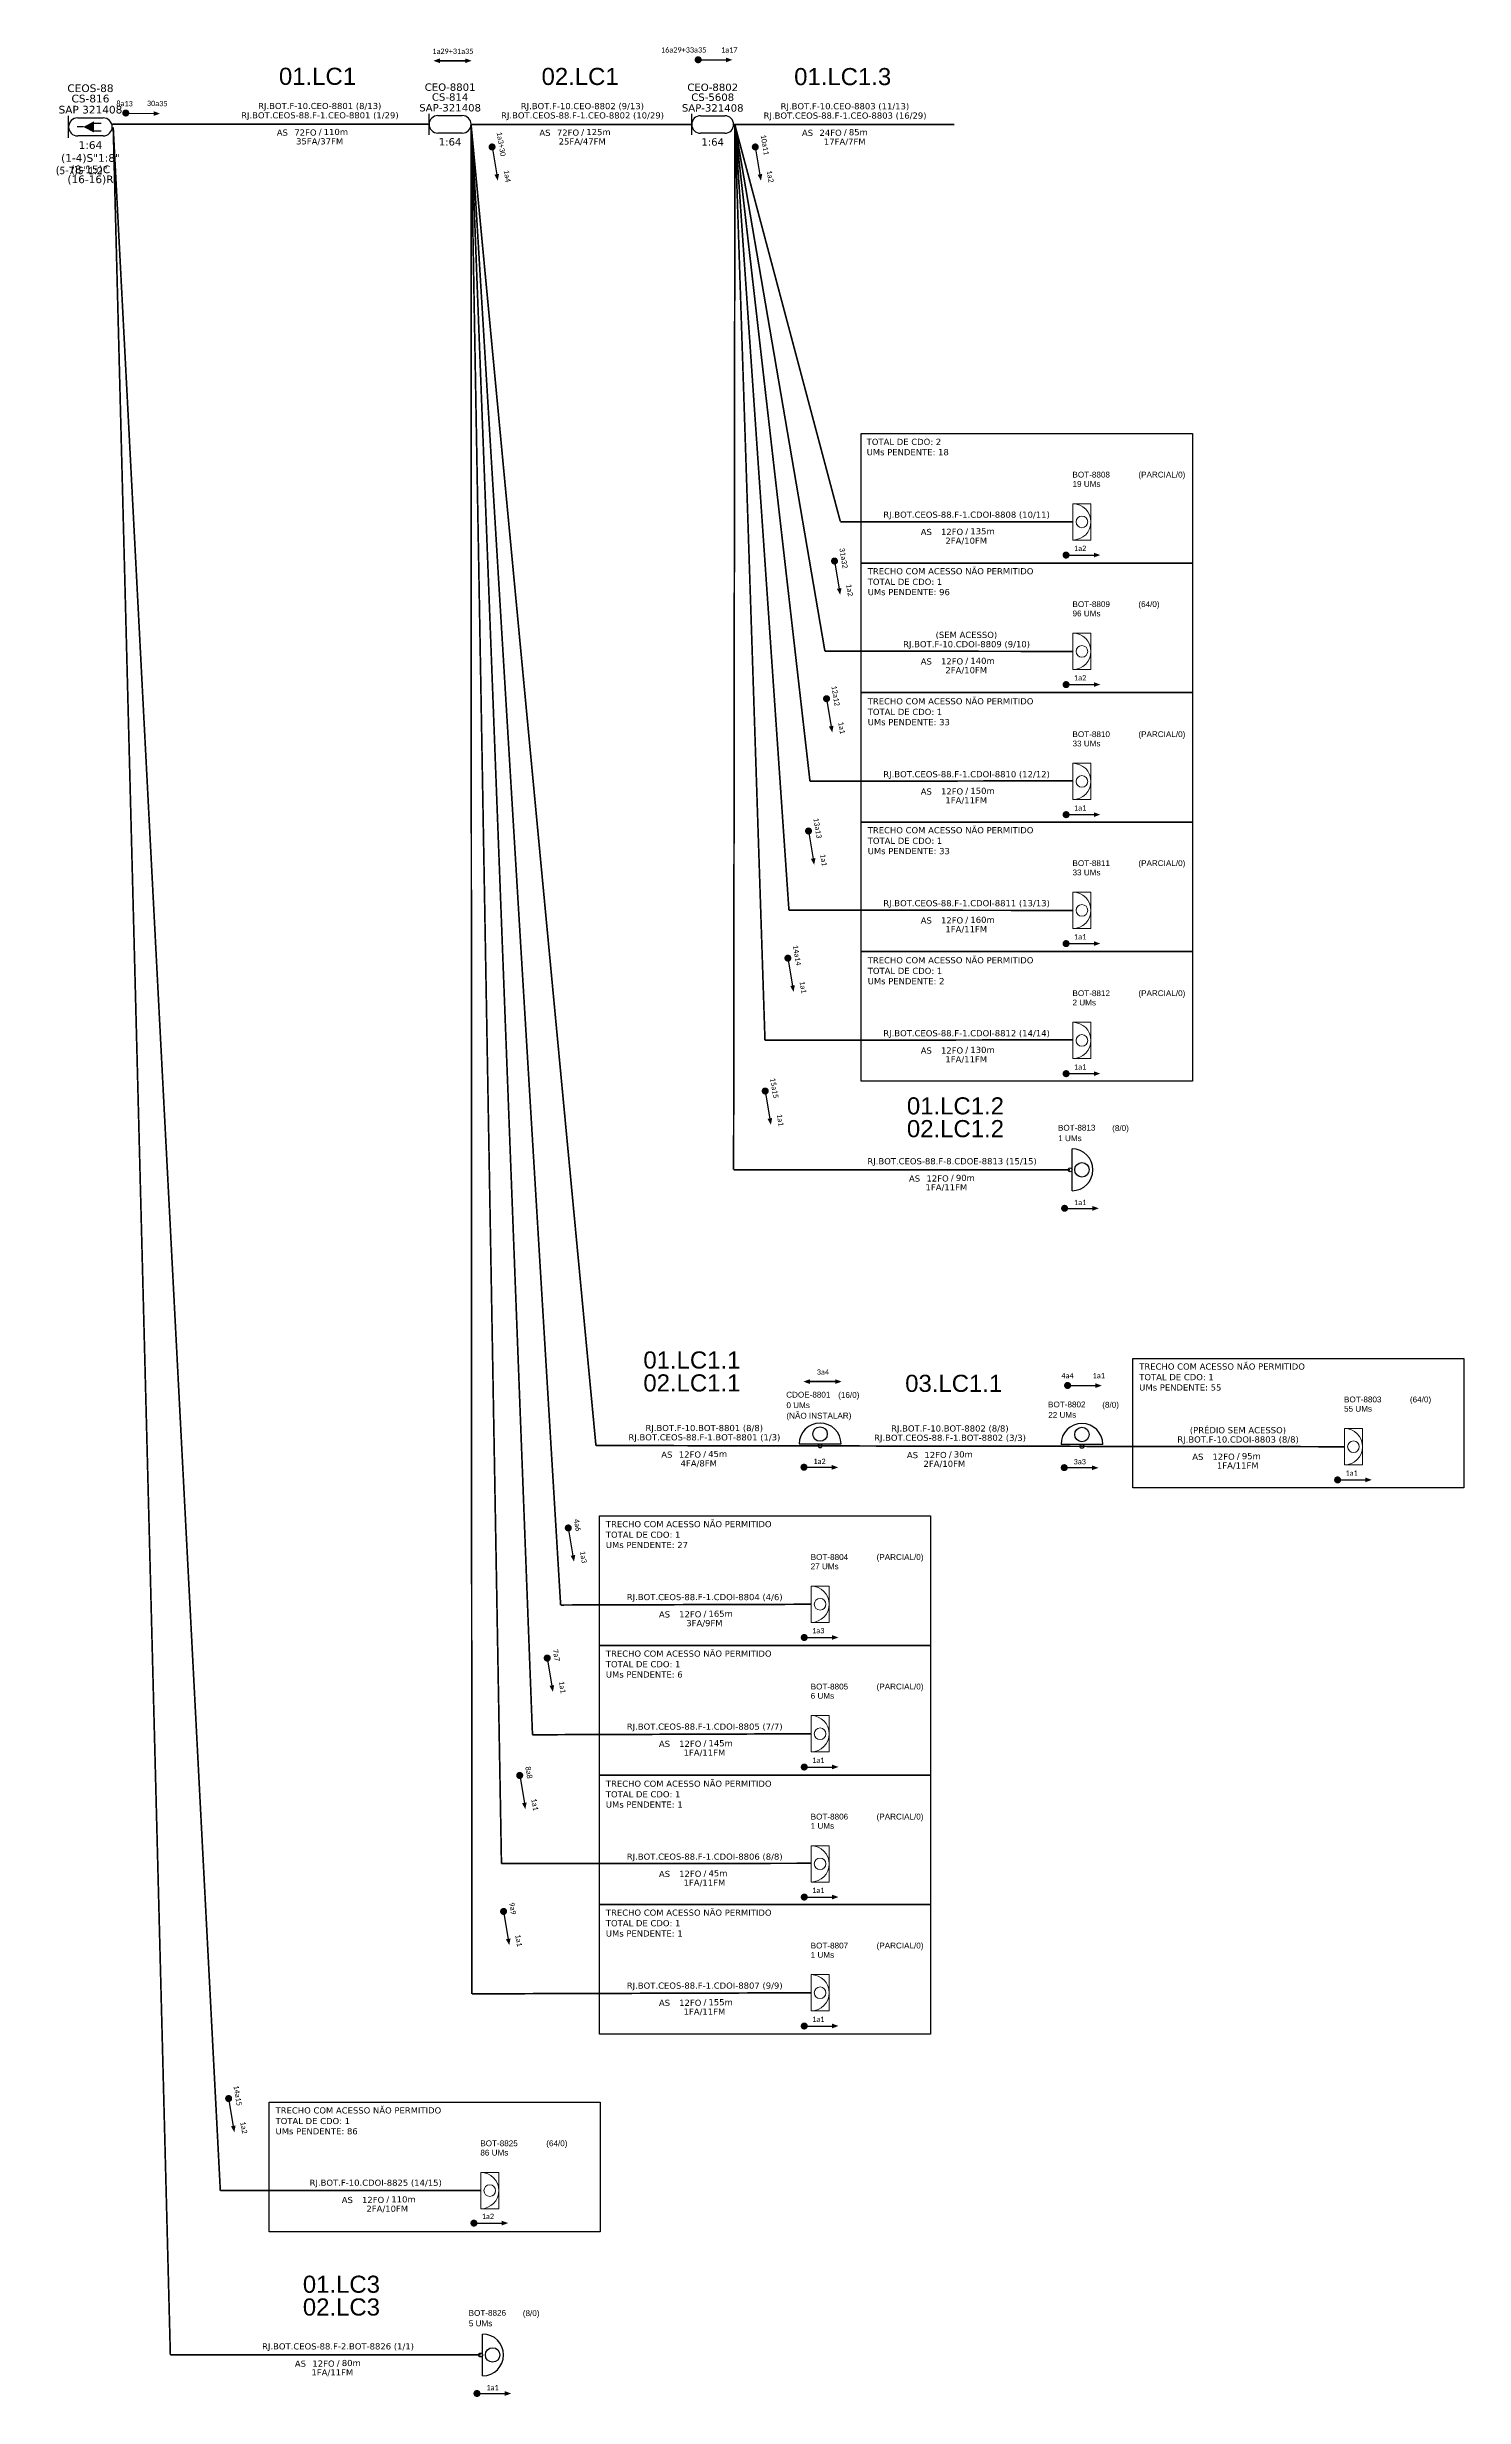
# Model space of a CAD drawing. Header units: metres. Extents: x -36 to 587728, y -8 to 9716578.
# Drawn here: x 587352 to 587728, y 9715863 to 9716485 of the extents above; entities that cross this region are included whole.
import ezdxf
from ezdxf.enums import TextEntityAlignment as Align

# ---------------------------------------------------------------- set-up
doc = ezdxf.new("R2010")
doc.units = ezdxf.units.M
doc.header["$LTSCALE"] = 0.5
doc.header["$MEASUREMENT"] = 0
for name, color, linetype, lineweight in [("20.0-LEGENDA DOS CDO'S", 1, 'Continuous', 0), ('20.1-CDO_INTERIOR', 1, 'Continuous', 0), ('20.2-CDO_POSTE', 1, 'Continuous', 5), ('40.1-ETIQUETAS', 1, 'Continuous', 20)]:
    doc.layers.add(name, color=color, linetype=linetype, lineweight=lineweight)
for name, color, linetype in [('20.4-CEOS', 1, 'Continuous'), ('CAP a instalar', 1, 'Continuous'), ('label_cabos', 7, 'Continuous'), ('SETA', 7, 'Continuous'), ('texto', 255, 'Continuous')]:
    doc.layers.add(name, color=color, linetype=linetype)
doc.styles.add('ARIAL', font='arial.ttf')
doc.styles.add('siredit', font='verdana.ttf')
doc.styles.get("Standard").update_dxf_attribs({"font": 'arial.ttf'})
doc.linetypes.add('FENCELINE1', pattern='A,0.25,-0.1,[133,ltypeshp.shx,S=0.1,R=0,X=-0.1,Y=0],-0.1,1', length=1.45)

msp = doc.modelspace()

# ---------------------------------------------------------------- texts
at = {"color": 3, "style": 'siredit'}
for s, p in [('TOTAL DE CDO: 2', (587569.51, 9716379.91)), ('UMs PENDENTE: 18', (587569.51, 9716377.18)), ('TRECHO COM ACESSO NÃO PERMITIDO', (587569.79, 9716345.62)), ('TOTAL DE CDO: 1', (587569.79, 9716342.82)), ('UMs PENDENTE: 96', (587569.79, 9716340.09)), ('TRECHO COM ACESSO NÃO PERMITIDO', (587569.79, 9716311.15)), ('TOTAL DE CDO: 1', (587569.79, 9716308.34)), ('UMs PENDENTE: 33', (587569.79, 9716305.62)), ('TRECHO COM ACESSO NÃO PERMITIDO', (587569.79, 9716276.97)), ('TOTAL DE CDO: 1', (587569.79, 9716274.17)), ('UMs PENDENTE: 33', (587569.79, 9716271.44)), ('TRECHO COM ACESSO NÃO PERMITIDO', (587569.79, 9716242.5)), ('TOTAL DE CDO: 1', (587569.79, 9716239.69)), ('UMs PENDENTE: 2', (587569.79, 9716236.96))]:
    msp.add_text(s, height=1.6301, dxfattribs=at).set_placement(p)
at = {"color": 7, "style": 'siredit'}
for s, p in [('TRECHO COM ACESSO NÃO PERMITIDO', (587641.73, 9716134.82)), ('TOTAL DE CDO: 1', (587641.73, 9716132.01)), ('UMs PENDENTE: 55', (587641.73, 9716129.28)), ('TRECHO COM ACESSO NÃO PERMITIDO', (587500.41, 9716093.05)), ('TOTAL DE CDO: 1', (587500.41, 9716090.24)), ('UMs PENDENTE: 27', (587500.41, 9716087.52)), ('TRECHO COM ACESSO NÃO PERMITIDO', (587500.41, 9716058.73)), ('TOTAL DE CDO: 1', (587500.41, 9716055.92)), ('UMs PENDENTE: 6', (587500.41, 9716053.19)), ('TRECHO COM ACESSO NÃO PERMITIDO', (587500.41, 9716024.25)), ('TOTAL DE CDO: 1', (587500.41, 9716021.44)), ('UMs PENDENTE: 1', (587500.41, 9716018.72)), ('TRECHO COM ACESSO NÃO PERMITIDO', (587500.41, 9715990.07)), ('TOTAL DE CDO: 1', (587500.41, 9715987.27)), ('UMs PENDENTE: 1', (587500.41, 9715984.54)), ('TRECHO COM ACESSO NÃO PERMITIDO', (587412.89, 9715937.65)), ('TOTAL DE CDO: 1', (587412.89, 9715934.84)), ('UMs PENDENTE: 86', (587412.89, 9715932.12))]:
    msp.add_text(s, height=1.6301, dxfattribs=at).set_placement(p)
at = {"attachment_point": 5, "style": 'ARIAL'}
for s, insert, char_height, width in [('{\\fCalibri|b0|i0|c0|p34;\\C7;(5-7)S"1:2"}', (587361.48, 9716452.44), 1.9566, 33.0775), ('\\C7;\\fCalibri|b0|i0|c0|p34;1a2', (587626.07, 9716352.51), 1.3975, 23.6268)]:
    msp.add_mtext(s, dxfattribs=dict(at, insert=insert, char_height=char_height, width=width))
at = {"color": 7, "char_height": 1.3975, "width": 23.6268, "attachment_point": 5, "style": 'ARIAL'}
for s, insert in [('\\C7;\\fCalibri|b0|i0|c0|p34;1a2', (587626.07, 9716318.18)), ('\\C7;\\fCalibri|b0|i0|c0|p34;1a1', (587626.07, 9716283.7)), ('\\C7;\\fCalibri|b0|i0|c0|p34;1a1', (587626.07, 9716249.53)), ('\\C7;\\fCalibri|b0|i0|c0|p34;1a1', (587626.07, 9716215.05)), ('\\C7;\\fCalibri|b0|i0|c0|p34;1a1', (587698.01, 9716107.37)), ('\\C7;\\fCalibri|b0|i0|c0|p34;1a3', (587556.69, 9716065.61)), ('\\C7;\\fCalibri|b0|i0|c0|p34;1a1', (587556.69, 9716031.28)), ('\\C7;\\fCalibri|b0|i0|c0|p34;1a1', (587556.69, 9715996.8)), ('\\C7;\\fCalibri|b0|i0|c0|p34;1a1', (587556.69, 9715962.63)), ('\\C7;\\fCalibri|b0|i0|c0|p34;1a2', (587469.17, 9715910.38))]:
    msp.add_mtext(s, dxfattribs=dict(at, insert=insert))
at = {"layer": '20.4-CEOS', "color": 7, "style": 'siredit'}
for tag, text, p in [('CEO-8801', 'CEOSXXX', (587459.15, 9716475.72)), ('CS-814', 'CS-XXXX', (587459.15, 9716473.1)), ('CEO-8802', 'CEOSXXX', (587528.73, 9716475.68)), ('CS-5608', 'CS-XXXX', (587528.72, 9716473.06)), ('SAP-321408', 'SAP 321408', (587459.15, 9716470.26)), ('SAP-321408', 'SAP 321408', (587528.72, 9716470.22)), ('1:64', '1:XX', (587459.13, 9716461.23))]:
    msp.add_attdef(tag, text=text, height=1.955, rotation=359.92108, dxfattribs=at).set_placement(p, align=Align.TOP_CENTER)
at = {"layer": '20.4-CEOS', "style": 'siredit'}
msp.add_attdef('1:64', text='1:XX', height=1.955, rotation=359.92108, dxfattribs=at).set_placement((587528.71, 9716461.19), align=Align.TOP_CENTER)
at = {"layer": 'texto', "char_height": 1.3976, "width": 23.6268, "attachment_point": 5}
for s, insert in [('\\C7;\\fCalibri|b0|i0|c0|p34;1a29+31a35', (587459.88, 9716484.25)), ('\\C7;\\fCalibri|b0|i0|c0|p34;16a29+33a35', (587521.03, 9716484.6)), ('\\C7;\\fCalibri|b0|i0|c0|p34;1a17', (587533.12, 9716484.6))]:
    msp.add_mtext(s, dxfattribs=dict(at, insert=insert))
at = {"layer": 'texto', "color": 3, "char_height": 4.5357, "attachment_point": 5}
for s, insert, width in [('\\fArial|b0|i0;01.LC1', (587424.01, 9716477.59), 27.0262), ('\\fArial|b0|i0;02.LC1', (587493.59, 9716477.55), 27.0262), ('\\fArial|b0|i0;01.LC1.3', (587563.16, 9716477.51), 27.0262), ('\\fArial|b0|i0;01.LC1.1', (587523.21, 9716137.34), 35.3284), ('\\fArial|b0|i0;02.LC1.1', (587523.21, 9716131.26), 35.3284), ('\\fArial|b0|i0;03.LC1.1', (587592.58, 9716131.15), 35.3284)]:
    msp.add_mtext(s, dxfattribs=dict(at, insert=insert, width=width))
at = {"layer": 'texto', "char_height": 1.3975, "width": 23.6268, "attachment_point": 5}
for s, insert, rotation in [('\\C7;\\fCalibri|b0|i0|c0|p34;8a13', (587372.9, 9716470.39), 358.89547), ('\\C7;\\fCalibri|b0|i0|c0|p34;30a35', (587381.54, 9716470.41), 358.89547), ('\\C7;\\fCalibri|b0|i0|c0|p34;1a3+30', (587472.67, 9716459.66), 279.47749), ('\\C7;\\fCalibri|b0|i0|c0|p34;10a11', (587542.55, 9716459.44), 279.47749), ('\\C7;\\fCalibri|b0|i0|c0|p34;1a4', (587474.28, 9716451.17), 279.47749), ('\\C7;\\fCalibri|b0|i0|c0|p34;1a2', (587543.96, 9716451.06), 279.47749), ('\\C7;\\fCalibri|b0|i0|c0|p34;31a32', (587563.4, 9716349.91), 279.47749)]:
    msp.add_mtext(s, dxfattribs=dict(at, insert=insert, rotation=rotation))
at = {"layer": 'texto', "color": 7, "char_height": 1.3975, "width": 23.6268, "attachment_point": 5}
for s, insert, rotation in [('\\C7;\\fCalibri|b0|i0|c0|p34;1a2', (587565.01, 9716341.42), 279.47749), ('\\C7;\\fCalibri|b0|i0|c0|p34;12a12', (587561.3, 9716313.41), 279.47749), ('\\C7;\\fCalibri|b0|i0|c0|p34;1a1', (587562.9, 9716304.93), 279.47749), ('\\C7;\\fCalibri|b0|i0|c0|p34;13a13', (587556.51, 9716278.34), 279.47749), ('\\C7;\\fCalibri|b0|i0|c0|p34;1a1', (587558.12, 9716269.86), 279.47749), ('\\C7;\\fCalibri|b0|i0|c0|p34;14a14', (587551.05, 9716244.64), 279.47749), ('\\C7;\\fCalibri|b0|i0|c0|p34;1a1', (587552.66, 9716236.16), 279.47749), ('\\C7;\\fCalibri|b0|i0|c0|p34;15a15', (587545.04, 9716209.43), 279.47749), ('\\C7;\\fCalibri|b0|i0|c0|p34;1a1', (587546.64, 9716200.94), 279.47749), ('\\C7;\\fCalibri|b0|i0|c0|p34;4a6', (587492.87, 9716093.62), 279.47749), ('\\C7;\\fCalibri|b0|i0|c0|p34;1a3', (587494.48, 9716085.13), 279.47749), ('\\C7;\\fCalibri|b0|i0|c0|p34;7a7', (587487.28, 9716059.12), 279.47749), ('\\C7;\\fCalibri|b0|i0|c0|p34;1a1', (587488.89, 9716050.64), 279.47749), ('\\C7;\\fCalibri|b0|i0|c0|p34;8a8', (587479.99, 9716028.01), 279.47749), ('\\C7;\\fCalibri|b0|i0|c0|p34;1a1', (587481.6, 9716019.53), 279.47749), ('\\C7;\\fCalibri|b0|i0|c0|p34;9a9', (587475.72, 9715991.97), 279.47749), ('\\C7;\\fCalibri|b0|i0|c0|p34;1a1', (587477.33, 9715983.49), 279.47749), ('\\C7;\\fCalibri|b0|i0|c0|p34;14a15', (587402.87, 9715942.38), 279.54111), ('\\C7;\\fCalibri|b0|i0|c0|p34;1a2', (587404.48, 9715933.9), 279.54111)]:
    msp.add_mtext(s, dxfattribs=dict(at, insert=insert, rotation=rotation))
at = {"layer": 'texto', "color": 7, "attachment_point": 5}
for s, insert, char_height, width in [('\\fArial|b0|i0;01.LC1.2', (587593.04, 9716204.69), 4.5357, 35.3284), ('\\fArial|b0|i0;02.LC1.2', (587593.04, 9716198.66), 4.5357, 35.3284), ('\\C7;\\fCalibri|b0|i0|c0|p34;1a1', (587626.08, 9716179.12), 1.3976, 23.6268), ('\\C7;\\fCalibri|b0|i0|c0|p34;3a4', (587557.92, 9716134.15), 1.3976, 23.6268), ('\\C7;\\fCalibri|b0|i0|c0|p34;4a4', (587622.73, 9716133.21), 1.3976, 23.6268), ('\\C7;\\fCalibri|b0|i0|c0|p34;1a1', (587631.01, 9716133.21), 1.3976, 23.6268), ('\\C7;\\fCalibri|b0|i0|c0|p34;1a2', (587557.02, 9716110.51), 1.3976, 23.6268), ('\\C7;\\fCalibri|b0|i0|c0|p34;3a3', (587625.98, 9716110.4), 1.3976, 23.6268), ('\\fArial|b0|i0;01.LC3', (587430.34, 9715892.36), 4.5357, 35.3284), ('\\fArial|b0|i0;02.LC3', (587430.34, 9715886.33), 4.5357, 35.3284), ('\\C7;\\fCalibri|b0|i0|c0|p34;1a1', (587470.38, 9715864.99), 1.3976, 23.6268)]:
    msp.add_mtext(s, dxfattribs=dict(at, insert=insert, char_height=char_height, width=width))

# ---------------------------------------------------------------- blocks, each defined once
blk = doc.blocks.new('CEOS_RP_CT_DRT')
at = {"layer": '20.4-CEOS', "color": 0}
for p, q in [((-4.54, 1.19), (-1.19, 1.19)), ((-1.19, -1.19), (-4.54, -1.19))]:
    blk.add_line(p, q, dxfattribs=at)
for points in [[(-5.73, -1.43), (-5.73, 1.44)], [(-3.79, 0), (-4.59, 0)], [(-2.47, 0.48), (-1.45, 0.48)], [(-2.47, -0.52), (-1.45, -0.52)]]:
    blk.add_lwpolyline(points, dxfattribs=at)
blk.add_lwpolyline([(-3.79, 0, 0, 1.47, 0), (-2.41, 0, 1.47, 1.47, 0)], format="xyseb", dxfattribs=at)
for centre, start, end in [((-4.54, 0), 90, 270), ((-1.19, 0), 270, 90)]:
    blk.add_arc(centre, 1.19, start, end, dxfattribs=at)
at = {"layer": '20.4-CEOS', "color": 7, "style": 'siredit'}
for tag, p in [('Nº_DA_CEOS', (-2.86, 5.6)), ('LOCAL', (-2.86, 4.24)), ('SAP', (-2.86, 2.78)), ('RACIO_SPLITAGEM', (-2.86, -1.88)), ('FIBRAS_SPLITTER', (-2.86, -3.58)), ('FIBRAS_TOP_C', (-2.86, -5.08)), ('RESERVA_FINAIS', (-2.86, -6.39))]:
    blk.add_attdef(tag, text='', height=1.01, dxfattribs=at).set_placement(p, align=Align.TOP_CENTER)
blk = doc.blocks.new('ETIQUETA_RS5F')
at = {"layer": '40.1-ETIQUETAS', "color": 0, "style": 'siredit'}
blk.add_text('/', height=1.5, dxfattribs=at).set_placement((1.58, -1.95), align=Align.MIDDLE_RIGHT)
for tag, p in [('ETIQUETA_R_SECUNDARIA', (1.21, 2.1)), ('ETIQUETA_R_PRIMARIA', (1.21, 4.1)), ('F_ATIVAS/F_MORTAS', (1.14, -4.24))]:
    blk.add_attdef(tag, text='', height=1.5, dxfattribs=at).set_placement(p, align=Align.MIDDLE_CENTER)
for tag, p in [('TIPO_CABO', (-6.58, -2.12)), ('CAP_CABO', (0.4, -2.09))]:
    blk.add_attdef(tag, text='', height=1.5, dxfattribs=at).set_placement(p, align=Align.MIDDLE_RIGHT)
blk.add_attdef('METROS', text='', height=1.5, dxfattribs=at).set_placement((2.14, -1.95), align=Align.MIDDLE_LEFT)
for tag, p in [('FUSÃO_1', (0.85, -8.39)), ('FUSÃO_2', (0.85, -10.6)), ('FUSÃO_3', (0.85, -12.93)), ('FUSÃO_4', (0.85, -15.14)), ('FUSÃO_5', (0.85, -17.16))]:
    blk.add_attdef(tag, text='', height=1.5, dxfattribs=at).set_placement(p, align=Align.CENTER)
blk = doc.blocks.new('CDOI_INT')
at = {"layer": '20.1-CDO_INTERIOR', "color": 0, "lineweight": 18}
blk.add_lwpolyline([(4.25, -4.25), (4.25, 4.25), (0, 4.25), (0, -4.25)], close=True, dxfattribs=at)
blk.add_circle((2.12, 0), 1.36, dxfattribs=at)
blk.add_arc((0, 0), 4.25, 270, 90, dxfattribs=at)
at = {"layer": "20.0-LEGENDA DOS CDO'S", "color": 0, "style": 'ARIAL'}
for tag, p in [('CDO_N', (-0.08, 10.38)), ('SPLITER_1', (21.18, 10.38)), ('SAP', (-0.08, 6.23)), ('SURVEY', (-0.08, 8.2)), ('SPLITER_2', (21.19, 8.68)), ('1:XX', (5.94, -2.22)), ('UMS', (5.94, -4.24))]:
    blk.add_attdef(tag, p, '', height=1.36, dxfattribs=at)
blk.add_attdef('FIBRAS_UTILIZADAS', text='', height=1.36, dxfattribs=at).set_placement((15.34, 10.38), align=Align.CENTER)
blk = doc.blocks.new('*U117')
at = {"color": 7}
blk.add_line((12.92, -5.49), (-2.38, -5.49), dxfattribs=at)
for centre, radius in [((5.27, -1.86), 2.64), ((5.27, -6.2), 0.708)]:
    blk.add_circle(centre, radius, dxfattribs=at)
blk.add_arc((5.27, -5.49), 7.65, 0, 180, dxfattribs=at)
blk = doc.blocks.new('CDOE-TEXTO PADRÃO')
at = {"layer": "20.0-LEGENDA DOS CDO'S", "color": 0, "style": 'ARIAL'}
for tag, p in [('CDO_N', (0.49, 7.39)), ('SAP', (0.51, 1.67)), ('CORDOALHA', (0.5, 4.33)), ('SPLITER_1', (0.59, -0.91)), ('(XX-XX_F)S', (0.54, -8.29)), ('SPLITER_2', (0.6, -3.55)), ('(XX-XX_L)S', (0.55, -10.83)), ('UMS', (0.55, -13.15))]:
    blk.add_attdef(tag, p, '', height=1.7, rotation=0.11799, dxfattribs=at)
blk.add_attdef('FIBRAS_UTILIZADAS', text='', height=1.7, rotation=0.11799, dxfattribs=at).set_placement((19.77, 7.43), align=Align.CENTER)
blk = doc.blocks.new('CDOI NI')
at = {"layer": 'CAP a instalar', "color": 252, "linetype": 'Continuous'}
blk.add_lwpolyline([(34185.32, 58977.88), (34198.4, 58977.88)], dxfattribs=at)
for centre, radius in [((34191.86, 58980.99), 2.26), ((34191.86, 58977.28), 0.606)]:
    blk.add_circle(centre, radius, dxfattribs=at)
blk.add_arc((34191.86, 58977.88), 6.54, 360, 180, dxfattribs=at)

# ---------------------------------------------------------------- linework, layer by layer
at = {"const_width": 0.932}
for points in [[(587524.39, 9716482, 1), (587525.33, 9716482, 1)], [(587372.75, 9716467.89, 1), (587373.68, 9716467.87, 1)], [(587372.75, 9716467.89, 1), (587373.68, 9716467.87, 1)], [(587470.19, 9716459.35, 1), (587470.34, 9716458.44, 1)], [(587470.19, 9716459.35, 1), (587470.34, 9716458.44, 1)], [(587539.93, 9716459.35, 1), (587540.08, 9716458.44, 1)], [(587539.93, 9716459.35, 1), (587540.08, 9716458.44, 1)], [(587560.92, 9716349.6, 1), (587561.07, 9716348.68, 1)], [(587560.92, 9716349.6, 1), (587561.07, 9716348.68, 1)]]:
    msp.add_lwpolyline(points, format="xyb", close=True, dxfattribs=at)
at = {"color": 3}
for points in [[(587655.84, 9716348.59), (587568.08, 9716348.59), (587568.08, 9716382.92), (587655.84, 9716382.92)], [(587655.84, 9716314.26), (587568.08, 9716314.26), (587568.08, 9716348.59), (587655.84, 9716348.59)], [(587655.84, 9716279.94), (587568.08, 9716279.94), (587568.08, 9716314.26), (587655.84, 9716314.26)], [(587655.84, 9716245.61), (587568.08, 9716245.61), (587568.08, 9716279.94), (587655.84, 9716279.94)], [(587655.84, 9716211.29), (587568.08, 9716211.29), (587568.08, 9716245.61), (587655.84, 9716245.61)]]:
    msp.add_lwpolyline(points, close=True, dxfattribs=at)
msp.add_lwpolyline([(587621.88, 9716350.71, 0.932, 0.932, 1), (587622.82, 9716350.71, 0.932, 0.932, 1)], format="xyseb", close=True)
at = {"color": 7}
for points in [[(587621.88, 9716316.38, 0.932, 0.932, 1), (587622.82, 9716316.38, 0.932, 0.932, 1)], [(587621.88, 9716281.91, 0.932, 0.932, 1), (587622.82, 9716281.91, 0.932, 0.932, 1)], [(587621.88, 9716247.73, 0.932, 0.932, 1), (587622.82, 9716247.73, 0.932, 0.932, 1)], [(587621.88, 9716213.26, 0.932, 0.932, 1), (587622.82, 9716213.26, 0.932, 0.932, 1)], [(587693.83, 9716105.58, 0.932, 0.932, 1), (587694.76, 9716105.58, 0.932, 0.932, 1)], [(587552.51, 9716063.81, 0.932, 0.932, 1), (587553.44, 9716063.81, 0.932, 0.932, 1)], [(587552.51, 9716029.48, 0.932, 0.932, 1), (587553.44, 9716029.48, 0.932, 0.932, 1)], [(587552.51, 9715995.01, 0.932, 0.932, 1), (587553.44, 9715995.01, 0.932, 0.932, 1)], [(587552.51, 9715960.83, 0.932, 0.932, 1), (587553.44, 9715960.83, 0.932, 0.932, 1)], [(587464.99, 9715908.58, 0.932, 0.932, 1), (587465.92, 9715908.58, 0.932, 0.932, 1)]]:
    msp.add_lwpolyline(points, format="xyseb", close=True, dxfattribs=at)
at = {"color": 7, "const_width": 0.932}
for points in [[(587558.81, 9716313.11, 1), (587558.97, 9716312.19, 1)], [(587558.81, 9716313.11, 1), (587558.97, 9716312.19, 1)], [(587554.03, 9716278.04, 1), (587554.18, 9716277.12, 1)], [(587554.03, 9716278.04, 1), (587554.18, 9716277.12, 1)], [(587548.57, 9716244.34, 1), (587548.72, 9716243.42, 1)], [(587548.57, 9716244.34, 1), (587548.72, 9716243.42, 1)], [(587542.55, 9716209.12, 1), (587542.71, 9716208.2, 1)], [(587542.55, 9716209.12, 1), (587542.71, 9716208.2, 1)], [(587621.5, 9716177.57, 1), (587622.43, 9716177.57, 1)], [(587622.29, 9716130.61, 1), (587623.22, 9716130.61, 1)], [(587552.44, 9716108.94, 1), (587553.37, 9716108.94, 1)], [(587621.4, 9716108.83, 1), (587622.33, 9716108.83, 1)], [(587490.38, 9716093.31, 1), (587490.54, 9716092.39, 1)], [(587490.38, 9716093.31, 1), (587490.54, 9716092.39, 1)], [(587484.79, 9716058.82, 1), (587484.95, 9716057.9, 1)], [(587484.79, 9716058.82, 1), (587484.95, 9716057.9, 1)], [(587477.51, 9716027.71, 1), (587477.66, 9716026.79, 1)], [(587477.51, 9716027.71, 1), (587477.66, 9716026.79, 1)], [(587473.24, 9715991.67, 1), (587473.39, 9715990.75, 1)], [(587473.24, 9715991.67, 1), (587473.39, 9715990.75, 1)], [(587400.38, 9715942.08, 1), (587400.54, 9715941.16, 1)], [(587400.38, 9715942.08, 1), (587400.54, 9715941.16, 1)], [(587465.8, 9715863.43, 1), (587466.73, 9715863.43, 1)]]:
    msp.add_lwpolyline(points, format="xyb", close=True, dxfattribs=at)
at = {"color": 7}
for points in [[(587727.78, 9716103.46), (587640.02, 9716103.46), (587640.02, 9716137.78), (587727.78, 9716137.78)], [(587586.46, 9716061.69), (587498.71, 9716061.69), (587498.71, 9716096.02), (587586.46, 9716096.02)], [(587586.46, 9716027.36), (587498.71, 9716027.36), (587498.71, 9716061.69), (587586.46, 9716061.69)], [(587586.46, 9715993.04), (587498.71, 9715993.04), (587498.71, 9716027.36), (587586.46, 9716027.36)], [(587586.46, 9715958.71), (587498.71, 9715958.71), (587498.71, 9715993.04), (587586.46, 9715993.04)], [(587498.94, 9715906.29), (587411.18, 9715906.29), (587411.18, 9715940.62), (587498.94, 9715940.62)]]:
    msp.add_lwpolyline(points, close=True, dxfattribs=at)
at = {"layer": '20.4-CEOS', "color": 7}
for p, q in [((587455.9, 9716467.2), (587462.38, 9716467.19)), ((587462.37, 9716462.57), (587455.9, 9716462.58))]:
    msp.add_line(p, q, dxfattribs=at)
at = {"layer": '20.4-CEOS', "color": 5}
for p, q in [((587525.48, 9716467.16), (587531.95, 9716467.15)), ((587531.94, 9716462.54), (587525.47, 9716462.54))]:
    msp.add_line(p, q, dxfattribs=at)
at = {"layer": '20.4-CEOS', "color": 7}
msp.add_lwpolyline([(587453.59, 9716462.11), (587453.6, 9716467.67)], dxfattribs=at)
at = {"layer": '20.4-CEOS', "color": 5}
msp.add_lwpolyline([(587523.16, 9716462.07), (587523.17, 9716467.64)], dxfattribs=at)
at = {"layer": '20.4-CEOS', "color": 7}
for centre, start, end in [((587455.9, 9716464.89), 89.92108, 269.92108), ((587462.38, 9716464.88), 269.92108, 89.92108)]:
    msp.add_arc(centre, 2.31, start, end, dxfattribs=at)
at = {"layer": '20.4-CEOS', "color": 5}
for centre, start, end in [((587525.47, 9716464.85), 89.92108, 269.92108), ((587531.95, 9716464.84), 269.92108, 89.92108)]:
    msp.add_arc(centre, 2.31, start, end, dxfattribs=at)
at = {"layer": 'CAP a instalar', "color": 7, "linetype": 'FENCELINE1', "ltscale": 7, "const_width": 0.435}
for points in [[(587497.78, 9716114.7), (587464.68, 9716465.04)], [(587464.68, 9716465.04), (587488.43, 9716072.42)], [(587464.68, 9716465.04), (587480.97, 9716038.03)], [(587472.75, 9716003.88), (587464.68, 9716465.04)], [(587464.68, 9716465.04), (587464.9, 9715969.36)], [(587395.11, 9716464.91), (587369.61, 9716464.91)], [(587398.26, 9715917.21), (587369.88, 9716464.07)], [(587369.88, 9716464.07), (587385.02, 9715873.64)], [(587395.11, 9716464.91), (587453.59, 9716464.89)], [(587464.68, 9716464.88), (587523.17, 9716464.86)], [(587534.26, 9716464.84), (587592.74, 9716464.82)], [(587534.6, 9716464.74), (587534.26, 9716187.78)], [(587534.6, 9716464.74), (587558.45, 9716325.23)], [(587554.49, 9716290.79), (587534.6, 9716464.74)], [(587534.6, 9716464.74), (587548.92, 9716256.58)], [(587534.6, 9716464.74), (587542.57, 9716222.13)], [(587558.45, 9716325.23), (587624.14, 9716325.19)], [(587554.49, 9716290.79), (587624.14, 9716290.86)], [(587548.92, 9716256.58), (587624.14, 9716256.54)], [(587542.57, 9716222.13), (587624.14, 9716222.21)], [(587623.41, 9716187.78), (587534.26, 9716187.78)], [(587497.78, 9716114.7), (587497.78, 9716114.7), (587557.23, 9716114.59)], [(587557.18, 9716114.59), (587557.18, 9716114.59), (587626.6, 9716114.48)], [(587626.6, 9716114.48), (587696.04, 9716114.38)], [(587488.43, 9716072.42), (587554.77, 9716072.62)], [(587480.97, 9716038.03), (587554.77, 9716038.29)], [(587472.75, 9716003.88), (587554.77, 9716003.96)], [(587464.9, 9715969.36), (587554.77, 9715969.64)], [(587467.25, 9715917.21), (587398.26, 9715917.21)], [(587467.25, 9715873.64), (587385.02, 9715873.64)]]:
    msp.add_lwpolyline(points, dxfattribs=at)
at = {"layer": 'CAP a instalar', "color": 1, "linetype": 'FENCELINE1', "ltscale": 7, "const_width": 0.435}
for points in [[(587534.6, 9716464.74), (587562.52, 9716359.67)], [(587562.52, 9716359.55), (587624.14, 9716359.52)]]:
    msp.add_lwpolyline(points, dxfattribs=at)
at = {"layer": 'SETA'}
for points in [[(587455.78, 9716481.73), (587463.79, 9716481.73)], [(587463.79, 9716481.73), (587455.78, 9716481.73)], [(587524.86, 9716482), (587532.87, 9716482)], [(587373.21, 9716467.88), (587381.22, 9716467.73)], [(587373.21, 9716467.88), (587381.22, 9716467.73)], [(587470.26, 9716458.9), (587471.58, 9716450.99)], [(587470.26, 9716458.9), (587471.58, 9716450.99)], [(587540.01, 9716458.9), (587541.32, 9716450.99)], [(587540.01, 9716458.9), (587541.32, 9716450.99)], [(587622.35, 9716350.71), (587630.36, 9716350.71)]]:
    msp.add_lwpolyline(points, dxfattribs=at)
at = {"layer": 'SETA', "color": 7}
for points in [[(587561, 9716349.14), (587562.32, 9716341.24)], [(587561, 9716349.14), (587562.32, 9716341.24)], [(587622.35, 9716316.38), (587630.36, 9716316.38)], [(587558.89, 9716312.65), (587560.21, 9716304.75)], [(587558.89, 9716312.65), (587560.21, 9716304.75)], [(587622.35, 9716281.91), (587630.36, 9716281.91)], [(587554.11, 9716277.58), (587555.43, 9716269.68)], [(587554.11, 9716277.58), (587555.43, 9716269.68)], [(587622.35, 9716247.73), (587630.36, 9716247.73)], [(587548.64, 9716243.88), (587549.96, 9716235.98)], [(587548.64, 9716243.88), (587549.96, 9716235.98)], [(587622.35, 9716213.26), (587630.36, 9716213.26)], [(587542.63, 9716208.66), (587543.95, 9716200.76)], [(587542.63, 9716208.66), (587543.95, 9716200.76)], [(587621.96, 9716177.55), (587629.97, 9716177.55)], [(587553.82, 9716131.63), (587561.83, 9716131.63)], [(587561.83, 9716131.63), (587553.82, 9716131.63)], [(587622.76, 9716130.61), (587630.77, 9716130.61)], [(587552.91, 9716108.94), (587560.92, 9716108.94)], [(587621.87, 9716108.83), (587629.88, 9716108.83)], [(587694.29, 9716105.58), (587702.3, 9716105.58)], [(587490.46, 9716092.85), (587491.78, 9716084.95)], [(587490.46, 9716092.85), (587491.78, 9716084.95)], [(587552.98, 9716063.81), (587560.99, 9716063.81)], [(587484.87, 9716058.36), (587486.19, 9716050.46)], [(587484.87, 9716058.36), (587486.19, 9716050.46)], [(587552.98, 9716029.48), (587560.99, 9716029.48)], [(587477.58, 9716027.25), (587478.9, 9716019.35)], [(587477.58, 9716027.25), (587478.9, 9716019.35)], [(587552.98, 9715995.01), (587560.99, 9715995.01)], [(587473.31, 9715991.21), (587474.63, 9715983.31)], [(587473.31, 9715991.21), (587474.63, 9715983.31)], [(587552.98, 9715960.83), (587560.99, 9715960.83)], [(587400.46, 9715941.62), (587401.79, 9715933.72)], [(587400.46, 9715941.62), (587401.79, 9715933.72)], [(587465.45, 9715908.58), (587473.46, 9715908.58)], [(587466.27, 9715863.41), (587474.28, 9715863.41)]]:
    msp.add_lwpolyline(points, dxfattribs=at)
at = {"layer": 'SETA'}
for points in [[(587456.43, 9716482.36), (587454.72, 9716481.74), (587456.43, 9716481.12)], [(587463.15, 9716482.36), (587464.86, 9716481.74), (587463.15, 9716481.12)], [(587532.23, 9716482.59), (587533.93, 9716481.97), (587532.23, 9716481.34)], [(587380.59, 9716468.37), (587382.28, 9716467.72), (587380.56, 9716467.13)], [(587380.59, 9716468.37), (587382.28, 9716467.72), (587380.56, 9716467.13)], [(587472.1, 9716451.73), (587471.77, 9716449.95), (587470.88, 9716451.53)], [(587472.1, 9716451.73), (587471.77, 9716449.95), (587470.88, 9716451.53)], [(587541.84, 9716451.73), (587541.51, 9716449.95), (587540.62, 9716451.53)], [(587541.84, 9716451.73), (587541.51, 9716449.95), (587540.62, 9716451.53)], [(587629.72, 9716351.34), (587631.42, 9716350.72), (587629.72, 9716350.1)]]:
    msp.add_solid(points, dxfattribs=at)
at = {"layer": 'SETA', "color": 7}
for points in [[(587562.83, 9716341.98), (587562.5, 9716340.2), (587561.61, 9716341.78)], [(587562.83, 9716341.98), (587562.5, 9716340.2), (587561.61, 9716341.78)], [(587629.72, 9716317.02), (587631.42, 9716316.4), (587629.72, 9716315.78)], [(587560.73, 9716305.49), (587560.4, 9716303.7), (587559.5, 9716305.28)], [(587560.73, 9716305.49), (587560.4, 9716303.7), (587559.5, 9716305.28)], [(587629.72, 9716282.54), (587631.42, 9716281.92), (587629.72, 9716281.3)], [(587555.95, 9716270.42), (587555.61, 9716268.63), (587554.72, 9716270.21)], [(587555.95, 9716270.42), (587555.61, 9716268.63), (587554.72, 9716270.21)], [(587629.72, 9716248.37), (587631.42, 9716247.74), (587629.72, 9716247.12)], [(587550.48, 9716236.71), (587550.15, 9716234.93), (587549.25, 9716236.51)], [(587550.48, 9716236.71), (587550.15, 9716234.93), (587549.25, 9716236.51)], [(587629.72, 9716213.89), (587631.42, 9716213.27), (587629.72, 9716212.65)], [(587544.47, 9716201.5), (587544.14, 9716199.71), (587543.24, 9716201.29)], [(587544.47, 9716201.5), (587544.14, 9716199.71), (587543.24, 9716201.29)], [(587629.33, 9716178.18), (587631.04, 9716177.56), (587629.33, 9716176.94)], [(587554.46, 9716132.26), (587552.75, 9716131.64), (587554.46, 9716131.02)], [(587561.19, 9716132.26), (587562.89, 9716131.64), (587561.19, 9716131.02)], [(587630.12, 9716131.19), (587631.83, 9716130.57), (587630.12, 9716129.95)], [(587560.27, 9716109.53), (587561.98, 9716108.9), (587560.27, 9716108.28)], [(587629.23, 9716109.41), (587630.94, 9716108.79), (587629.23, 9716108.17)], [(587701.66, 9716106.21), (587703.37, 9716105.59), (587701.66, 9716104.97)], [(587492.3, 9716085.69), (587491.97, 9716083.91), (587491.07, 9716085.49)], [(587492.3, 9716085.69), (587491.97, 9716083.91), (587491.07, 9716085.49)], [(587560.34, 9716064.44), (587562.05, 9716063.82), (587560.34, 9716063.2)], [(587486.71, 9716051.2), (587486.38, 9716049.41), (587485.48, 9716050.99)], [(587486.71, 9716051.2), (587486.38, 9716049.41), (587485.48, 9716050.99)], [(587560.34, 9716030.12), (587562.05, 9716029.5), (587560.34, 9716028.88)], [(587479.42, 9716020.09), (587479.09, 9716018.3), (587478.2, 9716019.88)], [(587479.42, 9716020.09), (587479.09, 9716018.3), (587478.2, 9716019.88)], [(587560.34, 9715995.64), (587562.05, 9715995.02), (587560.34, 9715994.4)], [(587475.15, 9715984.05), (587474.82, 9715982.26), (587473.93, 9715983.84)], [(587475.15, 9715984.05), (587474.82, 9715982.26), (587473.93, 9715983.84)], [(587560.34, 9715961.47), (587562.05, 9715960.84), (587560.34, 9715960.22)], [(587402.31, 9715934.46), (587401.98, 9715932.67), (587401.08, 9715934.25)], [(587402.31, 9715934.46), (587401.98, 9715932.67), (587401.08, 9715934.25)], [(587472.82, 9715909.22), (587474.53, 9715908.6), (587472.82, 9715907.97)], [(587473.63, 9715864.05), (587475.34, 9715863.42), (587473.63, 9715862.8)]]:
    msp.add_solid(points, dxfattribs=at)

# ---------------------------------------------------------------- block references
at = {"layer": '20.2-CDO_POSTE', "color": 7}
ref = msp.add_blockref('CDOE-TEXTO PADRÃO', (587626.82, 9716187.84), dxfattribs=dict(at, xscale=0.9056124026656152, yscale=0.9056124026656152, zscale=0.9056124026656152))
ref.add_attrib('CDO_N', 'BOT-8813', (587620.21, 9716198.15), dxfattribs={"layer": "20.0-LEGENDA DOS CDO'S", "color": 0, "height": 1.539, "rotation": 0.11799, "style": 'ARIAL'})
ref.add_attrib('CORDOALHA', '1 UMs', (587620.27, 9716195.37), dxfattribs={"layer": "20.0-LEGENDA DOS CDO'S", "color": 0, "height": 1.539, "rotation": 0.11799, "style": 'ARIAL'})
ref.add_attrib('FIBRAS_UTILIZADAS', '       (8/0)', dxfattribs={"layer": "20.0-LEGENDA DOS CDO'S", "color": 0, "height": 1.5394, "rotation": 0.11799, "style": 'ARIAL'}).set_placement((587634.69, 9716198.07), align=Align.CENTER)
ref = msp.add_blockref('CDOE-TEXTO PADRÃO', (587554.81, 9716117.08), dxfattribs=dict(at, xscale=0.9056124026656152, yscale=0.9056124026656152, zscale=0.9056124026656152))
ref.add_attrib('CDO_N', 'CDOE-8801', (587548.2, 9716127.39), dxfattribs={"layer": "20.0-LEGENDA DOS CDO'S", "color": 0, "height": 1.539, "rotation": 0.11799, "style": 'ARIAL'})
ref.add_attrib('CORDOALHA', '0 UMs', (587548.26, 9716124.61), dxfattribs={"layer": '20.1-CDO_INTERIOR', "color": 0, "height": 1.539, "rotation": 0.11799, "style": 'ARIAL'})
ref.add_attrib('SAP', '(NÃO INSTALAR)', (587548.26, 9716121.82), dxfattribs={"layer": "20.0-LEGENDA DOS CDO'S", "color": 0, "height": 1.5394, "rotation": 0.11799, "style": 'ARIAL'})
ref.add_attrib('FIBRAS_UTILIZADAS', '       (16/0)', dxfattribs={"layer": "20.0-LEGENDA DOS CDO'S", "color": 0, "height": 1.5394, "rotation": 0.11799, "style": 'ARIAL'}).set_placement((587562.69, 9716127.32), align=Align.CENTER)
ref = msp.add_blockref('CDOE-TEXTO PADRÃO', (587624.18, 9716114.49), dxfattribs=dict(at, xscale=0.9056124026656152, yscale=0.9056124026656152, zscale=0.9056124026656152))
ref.add_attrib('CDO_N', 'BOT-8802', (587617.58, 9716124.8), dxfattribs={"layer": "20.0-LEGENDA DOS CDO'S", "color": 0, "height": 1.539, "rotation": 0.11799, "style": 'ARIAL'})
ref.add_attrib('CORDOALHA', '22 UMs', (587617.63, 9716122.03), dxfattribs={"layer": '20.1-CDO_INTERIOR', "color": 0, "height": 1.539, "rotation": 0.11799, "style": 'ARIAL'})
ref.add_attrib('FIBRAS_UTILIZADAS', '       (8/0)', dxfattribs={"layer": "20.0-LEGENDA DOS CDO'S", "color": 0, "height": 1.5394, "rotation": 0.11799, "style": 'ARIAL'}).set_placement((587632.06, 9716124.73), align=Align.CENTER)
ref = msp.add_blockref('CDOE-TEXTO PADRÃO', (587470.66, 9715873.7), dxfattribs=dict(at, xscale=0.9056124026656152, yscale=0.9056124026656152, zscale=0.9056124026656152))
ref.add_attrib('CDO_N', 'BOT-8826', (587464.05, 9715884.01), dxfattribs={"layer": "20.0-LEGENDA DOS CDO'S", "color": 0, "height": 1.539, "rotation": 0.11799, "style": 'ARIAL'})
ref.add_attrib('CORDOALHA', '5 UMs', (587464.11, 9715881.24), dxfattribs={"layer": "20.0-LEGENDA DOS CDO'S", "color": 0, "height": 1.539, "rotation": 0.11799, "style": 'ARIAL'})
ref.add_attrib('FIBRAS_UTILIZADAS', '       (8/0)', dxfattribs={"layer": "20.0-LEGENDA DOS CDO'S", "color": 0, "height": 1.5394, "rotation": 0.11799, "style": 'ARIAL'}).set_placement((587478.53, 9715883.94), align=Align.CENTER)
at = {"layer": '20.4-CEOS', "color": 5, "xscale": 2.014024023282528, "yscale": 2.014024023282528, "zscale": 2.014024023282528}
msp.add_blockref('CEOS_RP_CT_DRT', (587369.61, 9716464.2), dxfattribs=at).add_auto_attribs({'Nº_DA_CEOS': 'CEOS-88', 'LOCAL': 'CS-816', 'SAP': 'SAP 321408', 'RACIO_SPLITAGEM': '1:64', 'FIBRAS_SPLITTER': '(1-4)S"1:8"', 'FIBRAS_TOP_C': '(8-15)C', 'RESERVA_FINAIS': '(16-16)R'})
at = {"layer": '40.1-ETIQUETAS', "color": 7}
ref = msp.add_blockref('ETIQUETA_RS5F', (587423.36, 9716465), dxfattribs=dict(at, xscale=1.086734866023439, yscale=1.086734866023439, zscale=1.086734866023439))
ref.add_attrib('ETIQUETA_R_PRIMARIA', 'RJ.BOT.F-10.CEO-8801 (8/13)', dxfattribs={"color": 0, "height": 1.6301, "style": 'siredit'}).set_placement((587424.6, 9716469.75), align=Align.MIDDLE_CENTER)
ref.add_attrib('ETIQUETA_R_SECUNDARIA', 'RJ.BOT.CEOS-88.F-1.CEO-8801 (1/29)', dxfattribs={"color": 0, "height": 1.6301, "style": 'siredit'}).set_placement((587424.64, 9716467.28), align=Align.MIDDLE_CENTER)
ref.add_attrib('TIPO_CABO', 'AS', dxfattribs={"color": 0, "height": 1.63, "style": 'siredit'}).set_placement((587416.17, 9716462.7), align=Align.MIDDLE_RIGHT)
ref.add_attrib('CAP_CABO', '72FO', dxfattribs={"color": 0, "height": 1.63, "style": 'siredit'}).set_placement((587423.76, 9716462.72), align=Align.MIDDLE_RIGHT)
ref.add_attrib('METROS', '110m', dxfattribs={"color": 0, "height": 1.63, "style": 'siredit'}).set_placement((587425.65, 9716462.87), align=Align.MIDDLE_LEFT)
ref.add_attrib('F_ATIVAS/F_MORTAS', '35FA/37FM', dxfattribs={"color": 0, "height": 1.63, "style": 'siredit'}).set_placement((587424.57, 9716460.38), align=Align.MIDDLE_CENTER)
ref = msp.add_blockref('ETIQUETA_RS5F', (587492.93, 9716464.96), dxfattribs=dict(at, xscale=1.086734866023439, yscale=1.086734866023439, zscale=1.086734866023439))
ref.add_attrib('ETIQUETA_R_PRIMARIA', 'RJ.BOT.F-10.CEO-8802 (9/13)', dxfattribs={"color": 0, "height": 1.6301, "style": 'siredit'}).set_placement((587494.18, 9716469.72), align=Align.MIDDLE_CENTER)
ref.add_attrib('ETIQUETA_R_SECUNDARIA', 'RJ.BOT.CEOS-88.F-1.CEO-8802 (10/29)', dxfattribs={"color": 0, "height": 1.6301, "style": 'siredit'}).set_placement((587494.22, 9716467.25), align=Align.MIDDLE_CENTER)
ref.add_attrib('TIPO_CABO', 'AS', dxfattribs={"color": 0, "height": 1.63, "style": 'siredit'}).set_placement((587485.74, 9716462.66), align=Align.MIDDLE_RIGHT)
ref.add_attrib('CAP_CABO', '72FO', dxfattribs={"color": 0, "height": 1.63, "style": 'siredit'}).set_placement((587493.33, 9716462.69), align=Align.MIDDLE_RIGHT)
ref.add_attrib('METROS', '125m', dxfattribs={"color": 0, "height": 1.63, "style": 'siredit'}).set_placement((587495.23, 9716462.84), align=Align.MIDDLE_LEFT)
ref.add_attrib('F_ATIVAS/F_MORTAS', '25FA/47FM', dxfattribs={"color": 0, "height": 1.63, "style": 'siredit'}).set_placement((587494.14, 9716460.35), align=Align.MIDDLE_CENTER)
ref = msp.add_blockref('ETIQUETA_RS5F', (587562.5, 9716464.92), dxfattribs=dict(at, xscale=1.086734866023439, yscale=1.086734866023439, zscale=1.086734866023439))
ref.add_attrib('ETIQUETA_R_PRIMARIA', 'RJ.BOT.F-10.CEO-8803 (11/13)', dxfattribs={"color": 0, "height": 1.6301, "style": 'siredit'}).set_placement((587563.75, 9716469.68), align=Align.MIDDLE_CENTER)
ref.add_attrib('ETIQUETA_R_SECUNDARIA', 'RJ.BOT.CEOS-88.F-1.CEO-8803 (16/29)', dxfattribs={"color": 0, "height": 1.6301, "style": 'siredit'}).set_placement((587563.79, 9716467.21), align=Align.MIDDLE_CENTER)
ref.add_attrib('TIPO_CABO', 'AS', dxfattribs={"color": 0, "height": 1.63, "style": 'siredit'}).set_placement((587555.31, 9716462.62), align=Align.MIDDLE_RIGHT)
ref.add_attrib('CAP_CABO', '24FO', dxfattribs={"color": 0, "height": 1.63, "style": 'siredit'}).set_placement((587562.9, 9716462.65), align=Align.MIDDLE_RIGHT)
ref.add_attrib('METROS', '85m', dxfattribs={"color": 0, "height": 1.63, "style": 'siredit'}).set_placement((587564.8, 9716462.8), align=Align.MIDDLE_LEFT)
ref.add_attrib('F_ATIVAS/F_MORTAS', '17FA/7FM', dxfattribs={"color": 0, "height": 1.63, "style": 'siredit'}).set_placement((587563.71, 9716460.31), align=Align.MIDDLE_CENTER)
at = {"layer": '40.1-ETIQUETAS', "color": 251}
ref = msp.add_blockref('CDOI_INT', (587624.14, 9716359.52), dxfattribs=dict(at, xscale=1.13240331868774, yscale=1.13240331868774, zscale=1.13240331868774))
ref.add_attrib('CDO_N', 'BOT-8808', (587624.05, 9716371.27), dxfattribs={"layer": "20.0-LEGENDA DOS CDO'S", "color": 0, "height": 1.54, "style": 'ARIAL'})
ref.add_attrib('FIBRAS_UTILIZADAS', '(PARCIAL/0)', (587641.51, 9716371.27), dxfattribs={"layer": "20.0-LEGENDA DOS CDO'S", "color": 0, "height": 1.5404, "style": 'ARIAL'})
ref.add_attrib('SURVEY', '19 UMs', (587624.06, 9716368.8), dxfattribs={"layer": "20.0-LEGENDA DOS CDO'S", "color": 0, "height": 1.54, "style": 'ARIAL'})
at = {"layer": '40.1-ETIQUETAS', "color": 1}
ref = msp.add_blockref('ETIQUETA_RS5F', (587594.69, 9716359.14), dxfattribs=dict(at, xscale=1.086734860186899, yscale=1.086734860186899, zscale=1.086734860186899))
ref.add_attrib('ETIQUETA_R_SECUNDARIA', 'RJ.BOT.CEOS-88.F-1.CDOI-8808 (10/11)', dxfattribs={"color": 0, "height": 1.6301, "style": 'siredit'}).set_placement((587595.98, 9716361.43), align=Align.MIDDLE_CENTER)
ref.add_attrib('TIPO_CABO', 'AS ', dxfattribs={"color": 0, "height": 1.63, "style": 'siredit'}).set_placement((587587.5, 9716356.84), align=Align.MIDDLE_RIGHT)
ref.add_attrib('CAP_CABO', '12FO', dxfattribs={"color": 0, "height": 1.63, "style": 'siredit'}).set_placement((587595.09, 9716356.87), align=Align.MIDDLE_RIGHT)
ref.add_attrib('METROS', '135m', dxfattribs={"color": 0, "height": 1.63, "style": 'siredit'}).set_placement((587596.99, 9716357.02), align=Align.MIDDLE_LEFT)
ref.add_attrib('F_ATIVAS/F_MORTAS', '2FA/10FM', dxfattribs={"color": 0, "height": 1.63, "style": 'siredit'}).set_placement((587595.9, 9716354.53), align=Align.MIDDLE_CENTER)
at = {"layer": '40.1-ETIQUETAS', "color": 7}
ref = msp.add_blockref('CDOI_INT', (587624.14, 9716325.19), dxfattribs=dict(at, xscale=1.13240331868774, yscale=1.13240331868774, zscale=1.13240331868774))
ref.add_attrib('CDO_N', 'BOT-8809', (587624.05, 9716336.94), dxfattribs={"layer": "20.0-LEGENDA DOS CDO'S", "color": 0, "height": 1.54, "style": 'ARIAL'})
ref.add_attrib('FIBRAS_UTILIZADAS', '(64/0)', (587641.51, 9716336.94), dxfattribs={"layer": "20.0-LEGENDA DOS CDO'S", "color": 0, "height": 1.54, "style": 'ARIAL'})
ref.add_attrib('SURVEY', '96 UMs', (587624.06, 9716334.47), dxfattribs={"layer": "20.0-LEGENDA DOS CDO'S", "color": 0, "height": 1.54, "style": 'ARIAL'})
ref = msp.add_blockref('ETIQUETA_RS5F', (587594.69, 9716324.82), dxfattribs=dict(at, xscale=1.086734860186899, yscale=1.086734860186899, zscale=1.086734860186899))
ref.add_attrib('ETIQUETA_R_PRIMARIA', '(SEM ACESSO)', dxfattribs={"color": 0, "height": 1.6301, "style": 'siredit'}).set_placement((587595.94, 9716329.57), align=Align.MIDDLE_CENTER)
ref.add_attrib('ETIQUETA_R_SECUNDARIA', 'RJ.BOT.F-10.CDOI-8809 (9/10)', dxfattribs={"color": 0, "height": 1.6301, "style": 'siredit'}).set_placement((587595.98, 9716327.1), align=Align.MIDDLE_CENTER)
ref.add_attrib('TIPO_CABO', 'AS ', dxfattribs={"color": 0, "height": 1.63, "style": 'siredit'}).set_placement((587587.5, 9716322.52), align=Align.MIDDLE_RIGHT)
ref.add_attrib('CAP_CABO', '12FO', dxfattribs={"color": 0, "height": 1.63, "style": 'siredit'}).set_placement((587595.09, 9716322.54), align=Align.MIDDLE_RIGHT)
ref.add_attrib('METROS', '140m', dxfattribs={"color": 0, "height": 1.63, "style": 'siredit'}).set_placement((587596.99, 9716322.69), align=Align.MIDDLE_LEFT)
ref.add_attrib('F_ATIVAS/F_MORTAS', '2FA/10FM', dxfattribs={"color": 0, "height": 1.63, "style": 'siredit'}).set_placement((587595.9, 9716320.2), align=Align.MIDDLE_CENTER)
ref = msp.add_blockref('CDOI_INT', (587624.14, 9716290.71), dxfattribs=dict(at, xscale=1.13240331868774, yscale=1.13240331868774, zscale=1.13240331868774))
ref.add_attrib('CDO_N', 'BOT-8810', (587624.05, 9716302.47), dxfattribs={"layer": "20.0-LEGENDA DOS CDO'S", "color": 0, "height": 1.54, "style": 'ARIAL'})
ref.add_attrib('FIBRAS_UTILIZADAS', '(PARCIAL/0)', (587641.51, 9716302.47), dxfattribs={"layer": "20.0-LEGENDA DOS CDO'S", "color": 0, "height": 1.5404, "style": 'ARIAL'})
ref.add_attrib('SURVEY', '33 UMs', (587624.06, 9716300), dxfattribs={"layer": "20.0-LEGENDA DOS CDO'S", "color": 0, "height": 1.54, "style": 'ARIAL'})
ref = msp.add_blockref('ETIQUETA_RS5F', (587594.69, 9716290.34), dxfattribs=dict(at, xscale=1.086734860186899, yscale=1.086734860186899, zscale=1.086734860186899))
ref.add_attrib('ETIQUETA_R_SECUNDARIA', 'RJ.BOT.CEOS-88.F-1.CDOI-8810 (12/12)', dxfattribs={"color": 0, "height": 1.6301, "style": 'siredit'}).set_placement((587595.98, 9716292.63), align=Align.MIDDLE_CENTER)
ref.add_attrib('TIPO_CABO', 'AS ', dxfattribs={"color": 0, "height": 1.63, "style": 'siredit'}).set_placement((587587.5, 9716288.04), align=Align.MIDDLE_RIGHT)
ref.add_attrib('CAP_CABO', '12FO', dxfattribs={"color": 0, "height": 1.63, "style": 'siredit'}).set_placement((587595.09, 9716288.07), align=Align.MIDDLE_RIGHT)
ref.add_attrib('METROS', '150m', dxfattribs={"color": 0, "height": 1.63, "style": 'siredit'}).set_placement((587596.99, 9716288.22), align=Align.MIDDLE_LEFT)
ref.add_attrib('F_ATIVAS/F_MORTAS', '1FA/11FM', dxfattribs={"color": 0, "height": 1.63, "style": 'siredit'}).set_placement((587595.9, 9716285.73), align=Align.MIDDLE_CENTER)
ref = msp.add_blockref('CDOI_INT', (587624.14, 9716256.54), dxfattribs=dict(at, xscale=1.13240331868774, yscale=1.13240331868774, zscale=1.13240331868774))
ref.add_attrib('CDO_N', 'BOT-8811', (587624.05, 9716268.29), dxfattribs={"layer": "20.0-LEGENDA DOS CDO'S", "color": 0, "height": 1.54, "style": 'ARIAL'})
ref.add_attrib('FIBRAS_UTILIZADAS', '(PARCIAL/0)', (587641.51, 9716268.29), dxfattribs={"layer": "20.0-LEGENDA DOS CDO'S", "color": 0, "height": 1.5404, "style": 'ARIAL'})
ref.add_attrib('SURVEY', '33 UMs', (587624.06, 9716265.82), dxfattribs={"layer": "20.0-LEGENDA DOS CDO'S", "color": 0, "height": 1.54, "style": 'ARIAL'})
ref = msp.add_blockref('ETIQUETA_RS5F', (587594.69, 9716256.16), dxfattribs=dict(at, xscale=1.086734860186899, yscale=1.086734860186899, zscale=1.086734860186899))
ref.add_attrib('ETIQUETA_R_SECUNDARIA', 'RJ.BOT.CEOS-88.F-1.CDOI-8811 (13/13)', dxfattribs={"color": 0, "height": 1.6301, "style": 'siredit'}).set_placement((587595.98, 9716258.45), align=Align.MIDDLE_CENTER)
ref.add_attrib('TIPO_CABO', 'AS ', dxfattribs={"color": 0, "height": 1.63, "style": 'siredit'}).set_placement((587587.5, 9716253.87), align=Align.MIDDLE_RIGHT)
ref.add_attrib('CAP_CABO', '12FO', dxfattribs={"color": 0, "height": 1.63, "style": 'siredit'}).set_placement((587595.09, 9716253.89), align=Align.MIDDLE_RIGHT)
ref.add_attrib('METROS', '160m', dxfattribs={"color": 0, "height": 1.63, "style": 'siredit'}).set_placement((587596.99, 9716254.04), align=Align.MIDDLE_LEFT)
ref.add_attrib('F_ATIVAS/F_MORTAS', '1FA/11FM', dxfattribs={"color": 0, "height": 1.63, "style": 'siredit'}).set_placement((587595.9, 9716251.55), align=Align.MIDDLE_CENTER)
ref = msp.add_blockref('CDOI_INT', (587624.14, 9716222.06), dxfattribs=dict(at, xscale=1.13240331868774, yscale=1.13240331868774, zscale=1.13240331868774))
ref.add_attrib('CDO_N', 'BOT-8812', (587624.05, 9716233.82), dxfattribs={"layer": "20.0-LEGENDA DOS CDO'S", "color": 0, "height": 1.54, "style": 'ARIAL'})
ref.add_attrib('FIBRAS_UTILIZADAS', '(PARCIAL/0)', (587641.51, 9716233.82), dxfattribs={"layer": "20.0-LEGENDA DOS CDO'S", "color": 0, "height": 1.5404, "style": 'ARIAL'})
ref.add_attrib('SURVEY', '2 UMs', (587624.06, 9716231.35), dxfattribs={"layer": "20.0-LEGENDA DOS CDO'S", "color": 0, "height": 1.54, "style": 'ARIAL'})
ref = msp.add_blockref('ETIQUETA_RS5F', (587594.69, 9716221.69), dxfattribs=dict(at, xscale=1.086734860186899, yscale=1.086734860186899, zscale=1.086734860186899))
ref.add_attrib('ETIQUETA_R_SECUNDARIA', 'RJ.BOT.CEOS-88.F-1.CDOI-8812 (14/14)', dxfattribs={"color": 0, "height": 1.6301, "style": 'siredit'}).set_placement((587595.98, 9716223.98), align=Align.MIDDLE_CENTER)
ref.add_attrib('TIPO_CABO', 'AS ', dxfattribs={"color": 0, "height": 1.63, "style": 'siredit'}).set_placement((587587.5, 9716219.39), align=Align.MIDDLE_RIGHT)
ref.add_attrib('CAP_CABO', '12FO', dxfattribs={"color": 0, "height": 1.63, "style": 'siredit'}).set_placement((587595.09, 9716219.41), align=Align.MIDDLE_RIGHT)
ref.add_attrib('METROS', '130m', dxfattribs={"color": 0, "height": 1.63, "style": 'siredit'}).set_placement((587596.99, 9716219.56), align=Align.MIDDLE_LEFT)
ref.add_attrib('F_ATIVAS/F_MORTAS', '1FA/11FM', dxfattribs={"color": 0, "height": 1.63, "style": 'siredit'}).set_placement((587595.9, 9716217.08), align=Align.MIDDLE_CENTER)
ref = msp.add_blockref('ETIQUETA_RS5F', (587590.85, 9716187.77), dxfattribs=dict(at, xscale=1.086734866023439, yscale=1.086734866023439, zscale=1.086734866023439))
ref.add_attrib('ETIQUETA_R_SECUNDARIA', 'RJ.BOT.CEOS-88.F-8.CDOE-8813 (15/15)', dxfattribs={"color": 0, "height": 1.6301, "style": 'siredit'}).set_placement((587592.14, 9716190.05), align=Align.MIDDLE_CENTER)
ref.add_attrib('TIPO_CABO', 'AS', dxfattribs={"color": 0, "height": 1.63, "style": 'siredit'}).set_placement((587583.67, 9716185.47), align=Align.MIDDLE_RIGHT)
ref.add_attrib('CAP_CABO', '12FO', dxfattribs={"color": 0, "height": 1.63, "style": 'siredit'}).set_placement((587591.25, 9716185.49), align=Align.MIDDLE_RIGHT)
ref.add_attrib('METROS', '90m', dxfattribs={"color": 0, "height": 1.63, "style": 'siredit'}).set_placement((587593.15, 9716185.64), align=Align.MIDDLE_LEFT)
ref.add_attrib('F_ATIVAS/F_MORTAS', '1FA/11FM', dxfattribs={"color": 0, "height": 1.63, "style": 'siredit'}).set_placement((587590.64, 9716183.15), align=Align.MIDDLE_CENTER)
ref = msp.add_blockref('CDOI_INT', (587696.09, 9716114.38), dxfattribs=dict(at, xscale=1.13240331868774, yscale=1.13240331868774, zscale=1.13240331868774))
ref.add_attrib('CDO_N', 'BOT-8803', (587695.99, 9716126.14), dxfattribs={"layer": "20.0-LEGENDA DOS CDO'S", "color": 0, "height": 1.54, "style": 'ARIAL'})
ref.add_attrib('FIBRAS_UTILIZADAS', '(64/0)', (587713.46, 9716126.14), dxfattribs={"layer": "20.0-LEGENDA DOS CDO'S", "color": 0, "height": 1.54, "style": 'ARIAL'})
ref.add_attrib('SURVEY', '55 UMs', (587696, 9716123.67), dxfattribs={"layer": "20.0-LEGENDA DOS CDO'S", "color": 0, "height": 1.54, "style": 'ARIAL'})
ref = msp.add_blockref('ETIQUETA_RS5F', (587525.23, 9716114.58), dxfattribs=dict(at, xscale=1.086734866023439, yscale=1.086734866023439, zscale=1.086734866023439))
ref.add_attrib('ETIQUETA_R_PRIMARIA', 'RJ.BOT.F-10.BOT-8801 (8/8)', dxfattribs={"color": 0, "height": 1.6301, "style": 'siredit'}).set_placement((587526.48, 9716119.34), align=Align.MIDDLE_CENTER)
ref.add_attrib('ETIQUETA_R_SECUNDARIA', 'RJ.BOT.CEOS-88.F-1.BOT-8801 (1/3)', dxfattribs={"color": 0, "height": 1.6301, "style": 'siredit'}).set_placement((587526.52, 9716116.87), align=Align.MIDDLE_CENTER)
ref.add_attrib('TIPO_CABO', 'AS', dxfattribs={"color": 0, "height": 1.63, "style": 'siredit'}).set_placement((587518.04, 9716112.28), align=Align.MIDDLE_RIGHT)
ref.add_attrib('CAP_CABO', '12FO', dxfattribs={"color": 0, "height": 1.63, "style": 'siredit'}).set_placement((587525.63, 9716112.31), align=Align.MIDDLE_RIGHT)
ref.add_attrib('METROS', '45m', dxfattribs={"color": 0, "height": 1.63, "style": 'siredit'}).set_placement((587527.53, 9716112.46), align=Align.MIDDLE_LEFT)
ref.add_attrib('F_ATIVAS/F_MORTAS', '4FA/8FM', dxfattribs={"color": 0, "height": 1.63, "style": 'siredit'}).set_placement((587525.02, 9716109.97), align=Align.MIDDLE_CENTER)
ref = msp.add_blockref('ETIQUETA_RS5F', (587590.32, 9716114.47), dxfattribs=dict(at, xscale=1.086734866023439, yscale=1.086734866023439, zscale=1.086734866023439))
ref.add_attrib('ETIQUETA_R_PRIMARIA', 'RJ.BOT.F-10.BOT-8802 (8/8)', dxfattribs={"color": 0, "height": 1.6301, "style": 'siredit'}).set_placement((587591.56, 9716119.22), align=Align.MIDDLE_CENTER)
ref.add_attrib('ETIQUETA_R_SECUNDARIA', 'RJ.BOT.CEOS-88.F-1.BOT-8802 (3/3)', dxfattribs={"color": 0, "height": 1.6301, "style": 'siredit'}).set_placement((587591.6, 9716116.76), align=Align.MIDDLE_CENTER)
ref.add_attrib('TIPO_CABO', 'AS', dxfattribs={"color": 0, "height": 1.63, "style": 'siredit'}).set_placement((587583.13, 9716112.17), align=Align.MIDDLE_RIGHT)
ref.add_attrib('CAP_CABO', '12FO', dxfattribs={"color": 0, "height": 1.63, "style": 'siredit'}).set_placement((587590.71, 9716112.19), align=Align.MIDDLE_RIGHT)
ref.add_attrib('METROS', '30m', dxfattribs={"color": 0, "height": 1.63, "style": 'siredit'}).set_placement((587592.61, 9716112.35), align=Align.MIDDLE_LEFT)
ref.add_attrib('F_ATIVAS/F_MORTAS', '2FA/10FM', dxfattribs={"color": 0, "height": 1.63, "style": 'siredit'}).set_placement((587590.1, 9716109.86), align=Align.MIDDLE_CENTER)
ref = msp.add_blockref('ETIQUETA_RS5F', (587666.63, 9716114.01), dxfattribs=dict(at, xscale=1.086734860186899, yscale=1.086734860186899, zscale=1.086734860186899))
ref.add_attrib('ETIQUETA_R_PRIMARIA', '(PRÉDIO SEM ACESSO)', dxfattribs={"color": 0, "height": 1.6301, "style": 'siredit'}).set_placement((587667.88, 9716118.76), align=Align.MIDDLE_CENTER)
ref.add_attrib('ETIQUETA_R_SECUNDARIA', 'RJ.BOT.F-10.CDOI-8803 (8/8)', dxfattribs={"color": 0, "height": 1.6301, "style": 'siredit'}).set_placement((587667.92, 9716116.3), align=Align.MIDDLE_CENTER)
ref.add_attrib('TIPO_CABO', 'AS ', dxfattribs={"color": 0, "height": 1.63, "style": 'siredit'}).set_placement((587659.44, 9716111.71), align=Align.MIDDLE_RIGHT)
ref.add_attrib('CAP_CABO', '12FO', dxfattribs={"color": 0, "height": 1.63, "style": 'siredit'}).set_placement((587667.03, 9716111.73), align=Align.MIDDLE_RIGHT)
ref.add_attrib('METROS', '95m', dxfattribs={"color": 0, "height": 1.63, "style": 'siredit'}).set_placement((587668.93, 9716111.89), align=Align.MIDDLE_LEFT)
ref.add_attrib('F_ATIVAS/F_MORTAS', '1FA/11FM', dxfattribs={"color": 0, "height": 1.63, "style": 'siredit'}).set_placement((587667.84, 9716109.4), align=Align.MIDDLE_CENTER)
ref = msp.add_blockref('CDOI_INT', (587554.77, 9716072.62), dxfattribs=dict(at, xscale=1.13240331868774, yscale=1.13240331868774, zscale=1.13240331868774))
ref.add_attrib('CDO_N', 'BOT-8804', (587554.68, 9716084.37), dxfattribs={"layer": "20.0-LEGENDA DOS CDO'S", "color": 0, "height": 1.54, "style": 'ARIAL'})
ref.add_attrib('FIBRAS_UTILIZADAS', '(PARCIAL/0)', (587572.14, 9716084.37), dxfattribs={"layer": "20.0-LEGENDA DOS CDO'S", "color": 0, "height": 1.5404, "style": 'ARIAL'})
ref.add_attrib('SURVEY', '27 UMs', (587554.68, 9716081.9), dxfattribs={"layer": "20.0-LEGENDA DOS CDO'S", "color": 0, "height": 1.54, "style": 'ARIAL'})
ref = msp.add_blockref('ETIQUETA_RS5F', (587525.32, 9716072.24), dxfattribs=dict(at, xscale=1.086734860186899, yscale=1.086734860186899, zscale=1.086734860186899))
ref.add_attrib('ETIQUETA_R_SECUNDARIA', 'RJ.BOT.CEOS-88.F-1.CDOI-8804 (4/6)', dxfattribs={"color": 0, "height": 1.6301, "style": 'siredit'}).set_placement((587526.6, 9716074.53), align=Align.MIDDLE_CENTER)
ref.add_attrib('TIPO_CABO', 'AS ', dxfattribs={"color": 0, "height": 1.63, "style": 'siredit'}).set_placement((587518.13, 9716069.94), align=Align.MIDDLE_RIGHT)
ref.add_attrib('CAP_CABO', '12FO', dxfattribs={"color": 0, "height": 1.63, "style": 'siredit'}).set_placement((587525.72, 9716069.97), align=Align.MIDDLE_RIGHT)
ref.add_attrib('METROS', '165m', dxfattribs={"color": 0, "height": 1.63, "style": 'siredit'}).set_placement((587527.61, 9716070.12), align=Align.MIDDLE_LEFT)
ref.add_attrib('F_ATIVAS/F_MORTAS', '3FA/9FM', dxfattribs={"color": 0, "height": 1.63, "style": 'siredit'}).set_placement((587526.53, 9716067.63), align=Align.MIDDLE_CENTER)
ref = msp.add_blockref('CDOI_INT', (587554.77, 9716038.29), dxfattribs=dict(at, xscale=1.13240331868774, yscale=1.13240331868774, zscale=1.13240331868774))
ref.add_attrib('CDO_N', 'BOT-8805', (587554.68, 9716050.04), dxfattribs={"layer": "20.0-LEGENDA DOS CDO'S", "color": 0, "height": 1.54, "style": 'ARIAL'})
ref.add_attrib('FIBRAS_UTILIZADAS', '(PARCIAL/0)', (587572.14, 9716050.04), dxfattribs={"layer": "20.0-LEGENDA DOS CDO'S", "color": 0, "height": 1.5404, "style": 'ARIAL'})
ref.add_attrib('SURVEY', '6 UMs', (587554.68, 9716047.58), dxfattribs={"layer": "20.0-LEGENDA DOS CDO'S", "color": 0, "height": 1.54, "style": 'ARIAL'})
ref = msp.add_blockref('ETIQUETA_RS5F', (587525.32, 9716037.92), dxfattribs=dict(at, xscale=1.086734860186899, yscale=1.086734860186899, zscale=1.086734860186899))
ref.add_attrib('ETIQUETA_R_SECUNDARIA', 'RJ.BOT.CEOS-88.F-1.CDOI-8805 (7/7)', dxfattribs={"color": 0, "height": 1.6301, "style": 'siredit'}).set_placement((587526.6, 9716040.2), align=Align.MIDDLE_CENTER)
ref.add_attrib('TIPO_CABO', 'AS ', dxfattribs={"color": 0, "height": 1.63, "style": 'siredit'}).set_placement((587518.13, 9716035.62), align=Align.MIDDLE_RIGHT)
ref.add_attrib('CAP_CABO', '12FO', dxfattribs={"color": 0, "height": 1.63, "style": 'siredit'}).set_placement((587525.72, 9716035.64), align=Align.MIDDLE_RIGHT)
ref.add_attrib('METROS', '145m', dxfattribs={"color": 0, "height": 1.63, "style": 'siredit'}).set_placement((587527.61, 9716035.79), align=Align.MIDDLE_LEFT)
ref.add_attrib('F_ATIVAS/F_MORTAS', '1FA/11FM', dxfattribs={"color": 0, "height": 1.63, "style": 'siredit'}).set_placement((587526.53, 9716033.3), align=Align.MIDDLE_CENTER)
ref = msp.add_blockref('CDOI_INT', (587554.77, 9716003.81), dxfattribs=dict(at, xscale=1.13240331868774, yscale=1.13240331868774, zscale=1.13240331868774))
ref.add_attrib('CDO_N', 'BOT-8806', (587554.68, 9716015.57), dxfattribs={"layer": "20.0-LEGENDA DOS CDO'S", "color": 0, "height": 1.54, "style": 'ARIAL'})
ref.add_attrib('FIBRAS_UTILIZADAS', '(PARCIAL/0)', (587572.14, 9716015.57), dxfattribs={"layer": "20.0-LEGENDA DOS CDO'S", "color": 0, "height": 1.5404, "style": 'ARIAL'})
ref.add_attrib('SURVEY', '1 UMs', (587554.68, 9716013.1), dxfattribs={"layer": "20.0-LEGENDA DOS CDO'S", "color": 0, "height": 1.54, "style": 'ARIAL'})
ref = msp.add_blockref('ETIQUETA_RS5F', (587525.32, 9716003.44), dxfattribs=dict(at, xscale=1.086734860186899, yscale=1.086734860186899, zscale=1.086734860186899))
ref.add_attrib('ETIQUETA_R_SECUNDARIA', 'RJ.BOT.CEOS-88.F-1.CDOI-8806 (8/8)', dxfattribs={"color": 0, "height": 1.6301, "style": 'siredit'}).set_placement((587526.6, 9716005.73), align=Align.MIDDLE_CENTER)
ref.add_attrib('TIPO_CABO', 'AS ', dxfattribs={"color": 0, "height": 1.63, "style": 'siredit'}).set_placement((587518.13, 9716001.14), align=Align.MIDDLE_RIGHT)
ref.add_attrib('CAP_CABO', '12FO', dxfattribs={"color": 0, "height": 1.63, "style": 'siredit'}).set_placement((587525.72, 9716001.17), align=Align.MIDDLE_RIGHT)
ref.add_attrib('METROS', '45m', dxfattribs={"color": 0, "height": 1.63, "style": 'siredit'}).set_placement((587527.61, 9716001.32), align=Align.MIDDLE_LEFT)
ref.add_attrib('F_ATIVAS/F_MORTAS', '1FA/11FM', dxfattribs={"color": 0, "height": 1.63, "style": 'siredit'}).set_placement((587526.53, 9715998.83), align=Align.MIDDLE_CENTER)
ref = msp.add_blockref('CDOI_INT', (587554.77, 9715969.64), dxfattribs=dict(at, xscale=1.13240331868774, yscale=1.13240331868774, zscale=1.13240331868774))
ref.add_attrib('CDO_N', 'BOT-8807', (587554.68, 9715981.39), dxfattribs={"layer": "20.0-LEGENDA DOS CDO'S", "color": 0, "height": 1.54, "style": 'ARIAL'})
ref.add_attrib('FIBRAS_UTILIZADAS', '(PARCIAL/0)', (587572.14, 9715981.39), dxfattribs={"layer": "20.0-LEGENDA DOS CDO'S", "color": 0, "height": 1.5404, "style": 'ARIAL'})
ref.add_attrib('SURVEY', '1 UMs', (587554.68, 9715978.92), dxfattribs={"layer": "20.0-LEGENDA DOS CDO'S", "color": 0, "height": 1.54, "style": 'ARIAL'})
ref = msp.add_blockref('ETIQUETA_RS5F', (587525.32, 9715969.26), dxfattribs=dict(at, xscale=1.086734860186899, yscale=1.086734860186899, zscale=1.086734860186899))
ref.add_attrib('ETIQUETA_R_SECUNDARIA', 'RJ.BOT.CEOS-88.F-1.CDOI-8807 (9/9)', dxfattribs={"color": 0, "height": 1.6301, "style": 'siredit'}).set_placement((587526.6, 9715971.55), align=Align.MIDDLE_CENTER)
ref.add_attrib('TIPO_CABO', 'AS ', dxfattribs={"color": 0, "height": 1.63, "style": 'siredit'}).set_placement((587518.13, 9715966.97), align=Align.MIDDLE_RIGHT)
ref.add_attrib('CAP_CABO', '12FO', dxfattribs={"color": 0, "height": 1.63, "style": 'siredit'}).set_placement((587525.72, 9715966.99), align=Align.MIDDLE_RIGHT)
ref.add_attrib('METROS', '155m', dxfattribs={"color": 0, "height": 1.63, "style": 'siredit'}).set_placement((587527.61, 9715967.14), align=Align.MIDDLE_LEFT)
ref.add_attrib('F_ATIVAS/F_MORTAS', '1FA/11FM', dxfattribs={"color": 0, "height": 1.63, "style": 'siredit'}).set_placement((587526.53, 9715964.65), align=Align.MIDDLE_CENTER)
ref = msp.add_blockref('CDOI_INT', (587467.25, 9715917.21), dxfattribs=dict(at, xscale=1.13240331868774, yscale=1.13240331868774, zscale=1.13240331868774))
ref.add_attrib('CDO_N', 'BOT-8825', (587467.15, 9715928.97), dxfattribs={"layer": "20.0-LEGENDA DOS CDO'S", "color": 0, "height": 1.54, "style": 'ARIAL'})
ref.add_attrib('FIBRAS_UTILIZADAS', '(64/0)', (587484.62, 9715928.97), dxfattribs={"layer": "20.0-LEGENDA DOS CDO'S", "color": 0, "height": 1.54, "style": 'ARIAL'})
ref.add_attrib('SURVEY', '86 UMs', (587467.16, 9715926.5), dxfattribs={"layer": "20.0-LEGENDA DOS CDO'S", "color": 0, "height": 1.54, "style": 'ARIAL'})
ref = msp.add_blockref('ETIQUETA_RS5F', (587441.28, 9715917.02), dxfattribs=dict(at, xscale=1.086734860186899, yscale=1.086734860186899, zscale=1.086734860186899))
ref.add_attrib('ETIQUETA_R_SECUNDARIA', 'RJ.BOT.F-10.CDOI-8825 (14/15)', dxfattribs={"color": 0, "height": 1.6301, "style": 'siredit'}).set_placement((587439.43, 9715919.3), align=Align.MIDDLE_CENTER)
ref.add_attrib('TIPO_CABO', 'AS ', dxfattribs={"color": 0, "height": 1.63, "style": 'siredit'}).set_placement((587434.09, 9715914.72), align=Align.MIDDLE_RIGHT)
ref.add_attrib('CAP_CABO', '12FO', dxfattribs={"color": 0, "height": 1.63, "style": 'siredit'}).set_placement((587441.68, 9715914.74), align=Align.MIDDLE_RIGHT)
ref.add_attrib('METROS', '110m', dxfattribs={"color": 0, "height": 1.63, "style": 'siredit'}).set_placement((587443.57, 9715914.89), align=Align.MIDDLE_LEFT)
ref.add_attrib('F_ATIVAS/F_MORTAS', '2FA/10FM', dxfattribs={"color": 0, "height": 1.63, "style": 'siredit'}).set_placement((587442.49, 9715912.4), align=Align.MIDDLE_CENTER)
ref = msp.add_blockref('ETIQUETA_RS5F', (587428.15, 9715873.63), dxfattribs=dict(at, xscale=1.086734866023439, yscale=1.086734866023439, zscale=1.086734866023439))
ref.add_attrib('ETIQUETA_R_SECUNDARIA', 'RJ.BOT.CEOS-88.F-2.BOT-8826 (1/1)', dxfattribs={"color": 0, "height": 1.6301, "style": 'siredit'}).set_placement((587429.44, 9715875.92), align=Align.MIDDLE_CENTER)
ref.add_attrib('TIPO_CABO', 'AS', dxfattribs={"color": 0, "height": 1.63, "style": 'siredit'}).set_placement((587420.96, 9715871.33), align=Align.MIDDLE_RIGHT)
ref.add_attrib('CAP_CABO', '12FO', dxfattribs={"color": 0, "height": 1.63, "style": 'siredit'}).set_placement((587428.55, 9715871.36), align=Align.MIDDLE_RIGHT)
ref.add_attrib('METROS', '80m', dxfattribs={"color": 0, "height": 1.63, "style": 'siredit'}).set_placement((587430.45, 9715871.51), align=Align.MIDDLE_LEFT)
ref.add_attrib('F_ATIVAS/F_MORTAS', '1FA/11FM', dxfattribs={"color": 0, "height": 1.63, "style": 'siredit'}).set_placement((587427.93, 9715869.02), align=Align.MIDDLE_CENTER)
at = {"layer": 'CAP a instalar', "color": 7, "linetype": 'FENCELINE1', "xscale": 0.8470000000000001, "yscale": 0.8470000000000001, "zscale": 0.8470000000000001}
msp.add_blockref('CDOI NI', (558596.67, 9666160.84), dxfattribs=at)
at = {"layer": 'label_cabos', "color": 7, "xscale": 0.7244899110257627, "yscale": 0.7244899110257627, "zscale": 0.72448992, "rotation": 270}
for p in [(587627.9, 9716191.6), (587471.74, 9715877.46)]:
    msp.add_blockref('*U117', p, dxfattribs=at)
at = {"layer": 'label_cabos', "color": 7, "xscale": 0.7244899110257627, "yscale": 0.7244899110257627, "zscale": 0.72448992}
msp.add_blockref('*U117', (587622.73, 9716118.97), dxfattribs=at)

msp.set_redraw_order([(e.dxf.handle, doc.entitydb.next_handle()) for e in msp.query("TEXT MTEXT ATTDEF DIMENSION ARC_DIMENSION")])  # texts and dimensions are drawn at this point

doc.saveas('drawing.dxf')
